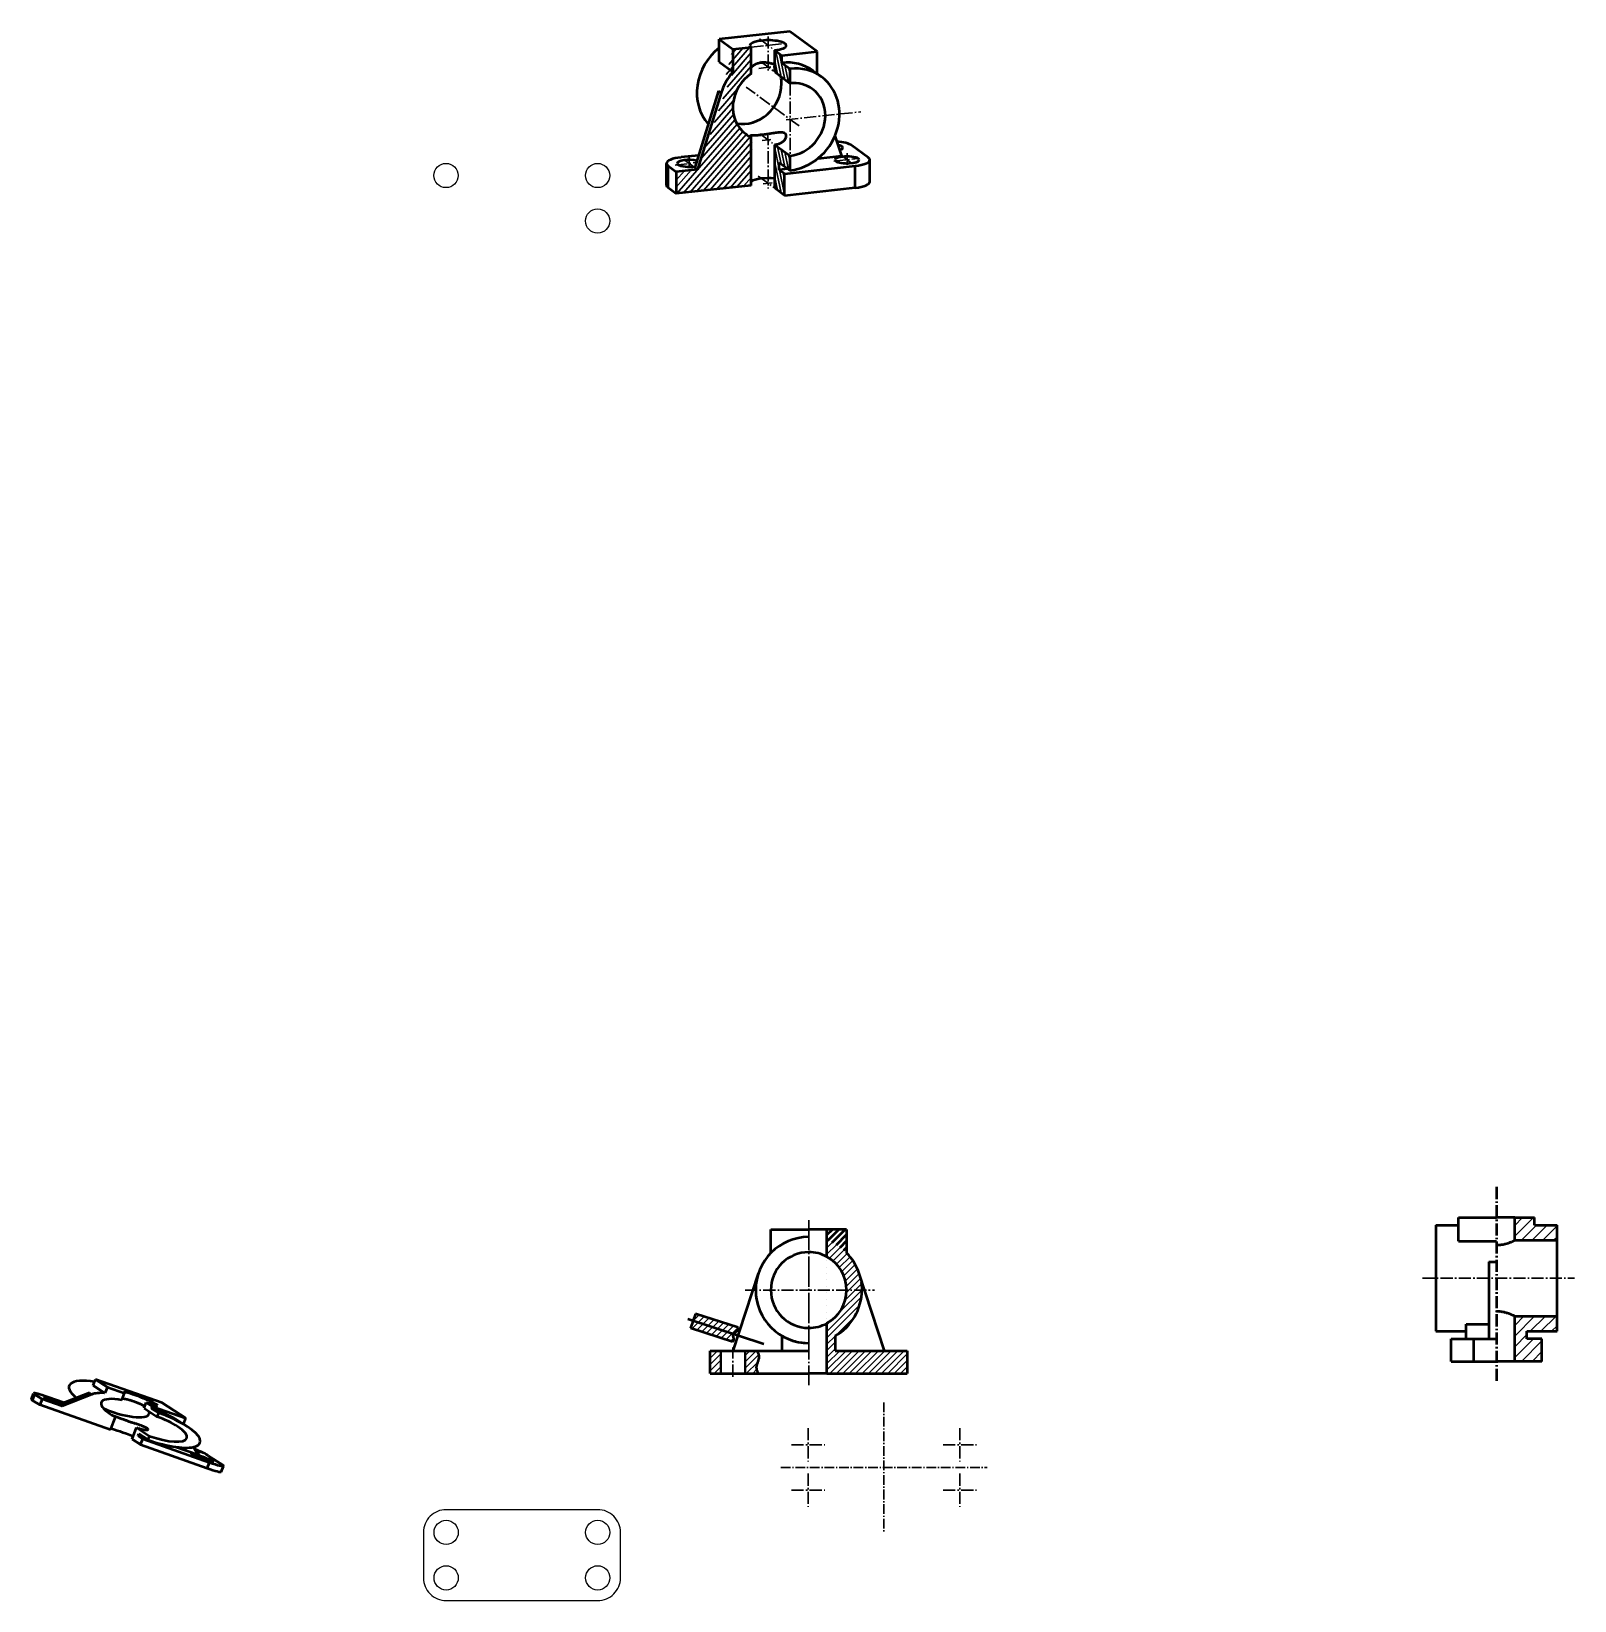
# Model space of a CAD drawing. Header units: millimetres. Extents: x -259 to 1465, y 0 to 1045.
# Drawn here: x -259 to 759, y 10 to 1045 of the extents above; entities that cross this region are included whole.
import ezdxf

# ---------------------------------------------------------------- set-up
doc = ezdxf.new("R2010")
doc.units = ezdxf.units.MM
for name, pattern in [('ГОСТ 2.303 4', [7, 5, -2, 0]), ('ГОСТ 2.303 5', [24, 20, -1.5, 1, -1.5]), ('ГОСТ 2.303 6', [12, 8, -1.5, 1, -1.5])]:
    doc.linetypes.add(name, pattern=pattern)
doc.layers.add('ВИДЫ', color=7, linetype='Continuous', lineweight=60)
doc.layers.add('основные', color=7, linetype='Continuous', lineweight=50)
doc.layers.add('Модель', color=7, linetype='Continuous')
pattern_1 = [(45, (-246.8428, -206.6137), (-2.12132, 2.12132), [])]

# ---------------------------------------------------------------- blocks, each defined once
blk = doc.blocks.new('сверху')
at = {"layer": 'основные', "color": 7, "linetype": 'ГОСТ 2.303 6', "lineweight": 30, "ltscale": 0.8}
for p, q in [((50, 73), (50, -13)), ((-18, 30), (118, 30))]:
    blk.add_line(p, q, dxfattribs=at)
at = {"layer": 'основные', "color": 7, "linetype": 'ГОСТ 2.303 6', "lineweight": 30}
for p, q in [((0, 56), (0, 34)), ((100, 56), (100, 34)), ((-11, 45), (11, 45)), ((89, 45), (111, 45)), ((0, 26), (0, 4)), ((100, 26), (100, 4)), ((-11, 15), (11, 15)), ((89, 15), (111, 15))]:
    blk.add_line(p, q, dxfattribs=at)
blk = doc.blocks.new('диметрия')
at = {"layer": 'основные', "linetype": 'Continuous', "lineweight": 30}
h = blk.add_hatch(dxfattribs=at)
h.set_pattern_fill('', scale=3, angle=49, pattern_type=0)
h.set_pattern_definition([(49, (-1395.2822, -63.4178), (-2.264129, 1.968177), [])])
edge = h.paths.add_edge_path()
edge.add_line((-41.8, 67.7), (-57.5, 17.2))
edge.add_ellipse((-10.9, 60.7), major_axis=(-20.7, -28.2), ratio=0.893552, start_angle=265.017, end_angle=291.2267)
edge.add_line((-34.2, 96.5), (-34.2, 81.6))
edge.add_line((-34.2, 96.5), (-22, 97.8))
edge.add_line((-22, 80.5), (-22, 97.8))
edge.add_ellipse((-10.9, 60.7), major_axis=(-14.8, -20.1), ratio=0.893552, start_angle=248.1177, end_angle=370.7469)
edge.add_line((-22, 6.7), (-22, 38.4))
edge.add_line((-22, 6.7), (-71.5, 1.3))
edge.add_line((-71.5, 15.6), (-71.5, 1.3))
edge.add_line((-57.5, 17.2), (-71.5, 15.6))
h = blk.add_hatch(dxfattribs=at)
h.set_pattern_fill('', scale=2, angle=102, pattern_type=0)
h.set_pattern_definition([(102, (-1395.2822, -63.4178), (-1.9562952, -0.4158234), [])])
edge = h.paths.add_edge_path()
edge.add_line((0, 0), (0, 14.4))
edge.add_line((0, 0), (-6.5, 4.8))
edge.add_line((-6.5, 4.8), (-6.5, 33.5))
edge.add_line((-6.5, 33.5), (3.6, 26.1))
edge.add_line((3.6, 16.5), (3.6, 26.1))
edge.add_line((-3.6, 21.8), (3.6, 16.5))
edge.add_line((-3.6, 17), (-3.6, 21.8))
edge.add_line((0, 14.4), (-3.6, 17))
edge = h.paths.add_edge_path()
edge.add_line((-1.8, 87.6), (-1.8, 92.4))
edge.add_line((-1.8, 87.6), (3.6, 83.6))
edge.add_line((3.6, 74), (3.6, 83.6))
edge.add_line((-6.5, 81.5), (3.6, 74))
edge.add_line((-6.5, 81.5), (-6.5, 95.8))
edge.add_line((-6.5, 95.8), (-1.8, 92.4))
at = {"layer": 'Defpoints', "color": 7, "linetype": 'ГОСТ 2.303 6', "lineweight": 30}
for p, q in [((-62.9, 26.7), (-62.9, 18.9)), ((41.2, 28), (41.2, 20.2))]:
    blk.add_line(p, q, dxfattribs=at)
at = {"layer": 'ВИДЫ', "linetype": 'Continuous', "lineweight": 50}
for p, q in [((3.4, 108.3), (-43.2, 103.1)), ((21.5, 95), (3.4, 108.3)), ((-43.2, 88.2), (-43.2, 103.1)), ((-43.2, 103.1), (-34.2, 96.5)), ((-34.2, 96.5), (-22, 97.8)), ((-34.2, 96.5), (-34.2, 81.6)), ((-22, 80.5), (-22, 97.8)), ((-6.5, 95.8), (-1.8, 92.4)), ((-6.5, 81.5), (-6.5, 95.8)), ((-1.8, 92.4), (21.5, 95)), ((21.5, 80.4), (21.5, 95)), ((-43.2, 88.2), (-34.2, 81.6)), ((-1.8, 87.6), (-1.8, 92.4)), ((-1.8, 87.6), (3.6, 83.6)), ((3.6, 74), (3.6, 83.6)), ((-6.5, 81.5), (3.6, 74)), ((18.9, 82.2), (24.3, 78.3)), ((-43.7, 69.1), (-59.3, 18.5)), ((-41.8, 67.7), (-57.5, 17.2)), ((-43.7, 69.1), (-41.8, 67.7)), ((-22, 6.7), (-22, 38.4)), ((-6.5, 4.8), (-6.5, 33.5)), ((-6.5, 33.5), (3.6, 26.1)), ((33.2, 39.3), (37.6, 26.2)), ((55.2, 25.1), (44.3, 33)), ((-77.9, 6.8), (-77.9, 21.2)), ((-56.8, 26.4), (-68.3, 25.2)), ((-3.6, 21.8), (3.6, 16.5)), ((-3.6, 17), (-3.6, 21.8)), ((3.6, 16.5), (3.6, 26.1)), ((22.1, 24.5), (37.6, 26.2)), ((56.2, 9.1), (56.2, 23.5)), ((-76.9, 19.6), (-71.5, 15.6)), ((-76.9, 5.3), (-76.9, 19.6)), ((-57.5, 17.2), (-71.5, 15.6)), ((-71.5, 15.6), (-71.5, 1.3)), ((-59.3, 18.5), (-57.5, 17.2)), ((2.1, 17.7), (-3.6, 17)), ((0, 14.4), (-3.6, 17)), ((0, 14.4), (46.6, 19.5)), ((0, 0), (0, 14.4)), ((46.6, 5.2), (46.6, 19.5)), ((-76.9, 5.3), (-71.5, 1.3)), ((-22, 6.7), (-71.5, 1.3)), ((0, 0), (-6.5, 4.8)), ((0, 0), (46.6, 5.2))]:
    blk.add_line(p, q, dxfattribs=at)
at = {"layer": 'ВИДЫ', "linetype": 'ГОСТ 2.303 6', "lineweight": 30}
for p, q in [((-22, 97.8), (1.3, 100.4)), ((-16.6, 103.3), (-6.5, 95.9)), ((-17.1, 83.9), (-6.5, 85.1)), ((-16, 88.5), (-5.9, 81)), ((9.5, 45.9), (-25.3, 71.5)), ((1, 50), (50.2, 55.2)), ((-16.4, 40.7), (-6.3, 33.3)), ((-14.8, 36.4), (-9, 37)), ((-72.3, 20.1), (-58.3, 21.7)), ((-65.6, 23.2), (-59.9, 19)), ((32.4, 22.6), (48.6, 24.4)), ((38.3, 25.7), (44.1, 21.4)), ((-17.4, 12.8), (-7.3, 5.4)), ((-14.1, 7.7), (-8.2, 8.3))]:
    blk.add_line(p, q, dxfattribs=at)
at = {"layer": 'ВИДЫ', "linetype": 'Continuous', "lineweight": 50}
for centre, major_axis, ratio, start_param, end_param in [((-25.3, 71.3), (20.7, 28.2), 0.893552, 1.268156, 2.951527), ((-10.9, 99), (12, 0), 0.285164, 0, 3.141593), ((-10.9, 99), (12, 0), 0.285164, 3.141593, 3.511777), ((-10.9, 99), (12, 0), 0.285164, -1.200612, 0), ((-1.8, 54), (20.7, 28.2), 0.893552, 0, 0.688223), ((3.6, 50.1), (-20.7, -28.2), 0.893552, -3.141593, -2.45337), ((-10.9, 60.7), (-20.7, -28.2), 0.893552, -1.657767, -1.20032), ((-10.9, 60.7), (-14.8, -20.1), 0.893552, -1.952715, 0), ((-25.3, 71.3), (14.8, 20.1), 0.893552, -2.727942, -0.882573), ((-25.3, 71.3), (14.8, 20.1), 0.893552, -0.882573, -0.688223), ((3.6, 50.1), (-20.7, -28.2), 0.893552, 0.688223, 3.141593), ((3.6, 50.1), (14.8, 20.1), 0.893552, 0, 0.688223), ((3.6, 50.1), (14.8, 20.1), 0.893552, -0.882573, 0), ((3.6, 50.1), (-14.8, -20.1), 0.893552, 0.688223, 2.259019), ((-10.9, 60.7), (-14.8, -20.1), 0.893552, 0, 0.187568), ((30.3, 31.5), (15, 0), 0.285164, 0.370184, 1.293375), ((30.3, 31.5), (-8, 0), 0.285164, 3.141593, 4.057525), ((30.3, 31.5), (-8, 0), 0.285164, 2.41424, 3.141593), ((-62.9, 21.2), (-15, 0), 0.285164, -1.200612, 0), ((-62.9, 21.2), (-15, 0), 0.285164, 0, 0.370184), ((-62.9, 21.2), (-8, 0), 0.285164, -2.244347, 0), ((-62.9, 21.2), (-8, 0), 0.285164, 0, 0.370184), ((41.2, 23.5), (-8, 0), 0.285164, 3.141593, 6.283185), ((41.2, 23.5), (-8, 0), 0.285164, 0, 0.370184), ((41.2, 23.5), (-8, 0), 0.285164, 0.370184, 3.141593), ((41.2, 23.5), (15, 0), 0.285164, -1.200612, 0), ((41.2, 23.5), (15, 0), 0.285164, 0, 0.370184), ((-62.9, 21.2), (-8, 0), 0.285164, 0.370184, 2.068595), ((-10.9, 8), (12, 0), 0.285164, 1.200612, 2.771408), ((-62.9, 6.8), (-15, 0), 0.285164, 0, 0.370184), ((41.2, 9.1), (15, 0), 0.285164, -1.200612, 0)]:
    blk.add_ellipse(centre, major_axis=major_axis, ratio=ratio, start_param=start_param, end_param=end_param, dxfattribs=at)
for points, knots in [([(-22, 84.3), (-21.9, 84.5), (-21.7, 84.8), (-21.4, 85.2), (-21, 85.5), (-20.6, 85.8), (-20.1, 86.2), (-19.7, 86.4), (-19.3, 86.7), (-18.8, 86.9), (-18.4, 87.1), (-17.9, 87.3), (-17.3, 87.4), (-16.8, 87.6), (-16.3, 87.7), (-15.7, 87.8), (-15.2, 87.8), (-14.7, 87.9), (-14.2, 87.9), (-13.7, 87.9), (-13.3, 87.9), (-12.7, 87.9), (-11.9, 87.9), (-11, 87.7), (-10.1, 87.6), (-9.3, 87.4), (-8.5, 87.2), (-7.5, 86.9), (-6.9, 86.7), (-6.5, 86.6)], [0, 0, 0, 0, 1.656031, 2.51645, 3.734306, 5.054558, 6.222282, 7.161502, 8.127566, 9.122147, 10.11849, 11.111216, 12.098306, 13.072239, 14.038353, 14.966822, 15.874249, 16.713804, 17.538879, 18.314398, 19.062544, 19.776871, 21.187942, 22.596336, 24.257113, 25.193185, 26.767412, 28.140623, 30, 30, 30, 30]), ([(1.1, 39.3), (1.1, 39.4), (1.1, 39.8), (1, 40.1), (0.8, 40.4), (0.6, 40.7), (0.3, 40.9), (0.1, 41.1), (-0.2, 41.2), (-0.4, 41.3), (-0.8, 41.4), (-1.2, 41.5), (-1.7, 41.6), (-2.4, 41.6), (-3.2, 41.6), (-4.1, 41.5), (-5.1, 41.4), (-6.1, 41.3), (-7, 41.1), (-8, 41), (-9, 40.8), (-10, 40.6), (-11, 40.5), (-11.9, 40.4), (-12.9, 40.2), (-13.9, 40.1), (-14.8, 40), (-15.7, 39.9), (-16.3, 39.8), (-16.8, 39.8), (-17.2, 39.7), (-17.7, 39.7), (-18.2, 39.7), (-18.8, 39.6), (-19.4, 39.6), (-19.9, 39.6), (-20.4, 39.6), (-20.8, 39.6), (-21.2, 39.6), (-21.7, 39.5), (-22.3, 39.5), (-22.8, 39.4), (-22.9, 39.3), (-22.9, 39.3)], [0, 0, 0, 0, 1.392976, 2.5038, 3.345031, 4.20604, 5.132668, 6.003798, 6.482831, 7.135382, 7.824139, 8.793376, 9.779802, 10.927975, 12.151757, 13.747069, 14.87877, 16.347031, 17.37267, 18.612974, 19.748209, 21.182624, 22.150782, 23.133933, 24.356704, 25.502638, 26.777421, 27.760628, 28.686825, 29.230023, 29.770316, 30.307864, 31.053013, 32.034892, 32.913396, 34.14096, 34.694476, 35.474377, 36.456583, 37.417718, 39.146833, 42.182052, 44, 44, 44, 44]), ([(-22.9, 39.3), (-22.9, 39.2), (-22.8, 39.1), (-22.7, 39), (-22.5, 38.8), (-22.3, 38.6), (-22.1, 38.5), (-22, 38.4)], [0, 0, 0, 0, 1.923678, 3.576822, 5.466618, 7.134451, 8, 8, 8, 8]), ([(-6.5, 33.5), (-6.1, 33.6), (-5.5, 33.7), (-4.7, 33.9), (-4.1, 34), (-3.5, 34.2), (-3, 34.5), (-2.6, 34.6), (-2.2, 34.9), (-1.8, 35.1), (-1.3, 35.4), (-0.9, 35.8), (-0.4, 36.2), (0.2, 36.8), (0.7, 37.6), (1.1, 38.5), (1.1, 39), (1.1, 39.3)], [0, 0, 0, 0, 1.432567, 2.525238, 3.264172, 4.387824, 5.188801, 5.655545, 6.424368, 7.238579, 8.097771, 8.876032, 10.306602, 11.683883, 13.624851, 16.191998, 18, 18, 18, 18])]:
    blk.add_open_spline(points, degree=3, knots=knots, dxfattribs=at)
at = {"layer": 'основные', "color": 7, "linetype": 'ГОСТ 2.303 6', "lineweight": 30}
for p, q in [((-10.9, 105), (-10.9, 81)), ((3.6, 74), (3.6, 26.1)), ((-11, 41.2), (-10.9, 4.7))]:
    blk.add_line(p, q, dxfattribs=at)
blk = doc.blocks.new('спередди')
at = {"linetype": 'ГОСТ 2.303 5'}
h = blk.add_hatch(dxfattribs=at)
h.set_pattern_fill('', color=256, scale=3, angle=45, pattern_type=0)
h.set_pattern_definition(pattern_1)
edge = h.paths.add_edge_path()
edge.add_line((32.4, 48.3), (19.4, 48.3))
edge.add_line((32.4, 48.3), (32.4, 32.8))
edge.add_arc((7.4, 8.3), 35, 44.4153, 69.949)
edge.add_line((19.4, 41.2), (19.4, 48.3))
at = {"linetype": 'ГОСТ 2.303 5', "lineweight": 30}
h = blk.add_hatch(dxfattribs=at)
h.set_pattern_fill('', scale=3, angle=45, pattern_type=0)
h.set_pattern_definition(pattern_1)
edge = h.paths.add_edge_path()
edge.add_arc((7.4, 8.3), 35, 290.051, 429.949)
edge.add_line((19.4, -24.5), (19.4, -13.6))
edge.add_arc((7.4, 8.3), 25, 298.6854, 421.3146)
edge.add_line((19.4, 30.3), (19.4, 41.2))
at = {"linetype": 'Continuous', "lineweight": 30}
h = blk.add_hatch(dxfattribs=at)
h.set_pattern_fill('', scale=3, angle=45, pattern_type=0)
h.set_pattern_definition([(45, (-175.4338, -914.151), (-2.12132, 2.12132), [])])
edge = h.paths.add_edge_path()
edge.add_line((-67.3, -7.3), (-70.5, -16.8))
edge.add_line((-39.2, -16.5), (-67.3, -7.3))
edge.add_spline(control_points=[(-39.2, -16.5), (-39.2, -17.4), (-39.6, -19.2), (-43.6, -20.6), (-41.9, -24), (-42.5, -25.5), (-42.8, -25.9)], knot_values=[3.312444, 3.312444, 3.312444, 3.312444, 6.028662, 9.275446, 12.918825, 14.317671, 14.317671, 14.317671, 14.317671], weights=[1, 1, 1, 1, 1, 1, 1], degree=3, periodic=0)
edge.add_line((-42.8, -25.9), (-70.5, -16.8))
at = {"linetype": 'ГОСТ 2.303 5', "lineweight": 30}
h = blk.add_hatch(dxfattribs=at)
h.set_pattern_fill('', scale=3, angle=45, pattern_type=0)
h.set_pattern_definition(pattern_1)
edge = h.paths.add_edge_path()
edge.add_arc((7.4, 8.3), 35, 290.051, 300)
edge.add_line((24.9, -22), (24.9, -31.7))
edge.add_line((19.4, -31.7), (24.9, -31.7))
edge.add_line((19.4, -31.7), (19.4, -24.5))
edge = h.paths.add_edge_path()
edge.add_line((19.4, -46.7), (49.4, -46.7))
edge.add_line((19.4, -46.7), (19.4, -31.7))
edge.add_line((19.4, -31.7), (24.9, -31.7))
edge.add_line((24.9, -31.7), (49.4, -31.7))
edge.add_line((49.4, -46.7), (49.4, -31.7))
edge = h.paths.add_edge_path()
edge.add_line((49.4, -46.7), (49.4, -31.7))
edge.add_line((49.4, -31.7), (57.4, -31.7))
edge.add_line((57.4, -46.7), (57.4, -31.7))
edge.add_line((49.4, -46.7), (57.4, -46.7))
edge = h.paths.add_edge_path()
edge.add_line((57.4, -46.7), (65.4, -46.7))
edge.add_line((57.4, -46.7), (57.4, -31.7))
edge.add_line((57.4, -31.7), (65.4, -31.7))
edge.add_line((65.4, -46.7), (65.4, -31.7))
edge = h.paths.add_edge_path()
edge.add_line((65.4, -46.7), (65.4, -31.7))
edge.add_line((65.4, -31.7), (72.4, -31.7))
edge.add_line((72.4, -31.7), (72.4, -46.7))
edge.add_line((65.4, -46.7), (72.4, -46.7))
h = blk.add_hatch(dxfattribs=at)
h.set_pattern_fill('', scale=3, angle=45, pattern_type=0)
h.set_pattern_definition(pattern_1)
edge = h.paths.add_edge_path()
edge.add_line((-34.6, -46.7), (-34.6, -31.7))
edge.add_line((-34.6, -31.7), (-26.8, -31.7))
edge.add_spline(control_points=[(-26.8, -31.7), (-26.1, -33), (-24.5, -36.5), (-28, -41.8), (-26.7, -45.4), (-26.1, -46.7)], knot_values=[1.954826, 1.954826, 1.954826, 1.954826, 6.195653, 13.556884, 17.729023, 17.729023, 17.729023, 17.729023], weights=[1, 1, 1, 1, 1, 1], degree=3, periodic=0)
edge.add_line((-34.6, -46.7), (-26.1, -46.7))
at = {"layer": 'Defpoints', "linetype": 'ГОСТ 2.303 4', "lineweight": 30}
h = blk.add_hatch(dxfattribs=at)
h.set_pattern_fill('', scale=3, angle=45, pattern_type=0)
h.set_pattern_definition(pattern_1)
h.paths.add_polyline_path([(-50.6, -31.7), (-50.6, -46.7), (-57.6, -46.7), (-57.6, -31.7)])
at = {"color": 7, "linetype": 'ГОСТ 2.303 5', "lineweight": 30}
blk.add_line((7.4, 54.5), (7.4, -54.5), dxfattribs=at)
at = {"color": 7, "linetype": 'Continuous'}
blk.add_line((-22.3, -27.3), (-72.4, -10.9), dxfattribs=at)
blk.add_open_spline([(-39.2, -16.5), (-39.2, -17.4), (-39.6, -19.2), (-43.6, -20.6), (-41.9, -24), (-42.5, -25.5), (-42.8, -25.9)], degree=3, knots=[3.312444, 3.312444, 3.312444, 3.312444, 6.028662, 9.275446, 12.918825, 14.317671, 14.317671, 14.317671, 14.317671], dxfattribs=at)
at = {"color": 7, "linetype": 'ГОСТ 2.303 5'}
blk.add_spline([(-26.8, -31.7), (-25.5, -35.6), (-27.2, -42.8), (-26, -46.7)], degree=3, dxfattribs=at)
at = {"layer": 'ВИДЫ', "linetype": 'Continuous', "lineweight": 50, "ltscale": 100}
for p, q in [((-17.6, 32.8), (-17.6, 48.3)), ((-17.6, 48.3), (7.4, 48.3)), ((-25.9, 19.3), (-42.6, -31.7)), ((57.4, -31.7), (40.6, 19.3)), ((-67.3, -7.3), (-70.5, -16.8)), ((-39.2, -16.5), (-67.3, -7.3)), ((-42.8, -25.9), (-70.5, -16.8)), ((-10.1, -31.7), (-10.1, -22)), ((-10.1, -31.7), (-10.1, -22)), ((-57.6, -31.7), (-42.6, -31.7)), ((-57.6, -46.7), (-57.6, -31.7)), ((-42.6, -31.7), (7.4, -31.7)), ((-57.6, -46.7), (-42.6, -46.7)), ((-42.6, -46.7), (7.4, -46.7))]:
    blk.add_line(p, q, dxfattribs=at)
at = {"layer": 'ВИДЫ', "linetype": 'Continuous', "lineweight": 50}
for p, q in [((19.4, 48.3), (7.4, 48.3)), ((32.4, 48.3), (19.4, 48.3)), ((19.4, 30.3), (19.4, 48.3)), ((32.4, 48.3), (32.4, 32.8)), ((19.4, -46.7), (19.4, -13.6)), ((24.9, -22), (24.9, -31.7)), ((24.9, -31.7), (57.4, -31.7)), ((57.4, -31.7), (72.4, -31.7)), ((72.4, -31.7), (72.4, -46.7)), ((19.4, -46.7), (7.4, -46.7)), ((19.4, -46.7), (72.4, -46.7))]:
    blk.add_line(p, q, dxfattribs=at)
at = {"layer": 'ВИДЫ', "linetype": 'ГОСТ 2.303 6', "lineweight": 30}
blk.add_line((-42.6, -48.9), (-42.6, -29.6), dxfattribs=at)
at = {"layer": 'ВИДЫ', "linetype": 'Continuous', "lineweight": 40}
for p, q in [((-50.6, -46.7), (-50.6, -31.7)), ((-34.6, -46.7), (-34.6, -31.7))]:
    blk.add_line(p, q, dxfattribs=at)
at = {"layer": 'ВИДЫ', "linetype": 'ГОСТ 2.303 4', "lineweight": 40}
blk.add_line((-34.6, -46.7), (-34.6, -31.7), dxfattribs=at)
at = {"layer": 'ВИДЫ', "linetype": 'Continuous', "lineweight": 50, "ltscale": 100}
for radius in [35, 25]:
    blk.add_arc((7.4, 8.3), radius, 90, 270, dxfattribs=at)
at = {"layer": 'ВИДЫ', "linetype": 'Continuous', "lineweight": 50}
for radius, start, end in [(25, 61.3146, 90), (35, 18.2056, 44.4153), (25, 0, 61.3146), (25, 298.6854, 0), (35, 300, 0), (25, 270, 298.6854)]:
    blk.add_arc((7.4, 8.3), radius, start, end, dxfattribs=at)
at = {"layer": 'ВИДЫ', "linetype": 'ГОСТ 2.303 4', "lineweight": 40, "ltscale": 100}
for start, end in [(161.7944, 240), (240, 270)]:
    blk.add_arc((7.4, 8.3), 35, start, end, dxfattribs=at)
at = {"layer": 'ВИДЫ', "linetype": 'ГОСТ 2.303 4', "lineweight": 40}
blk.add_arc((7.4, 8.3), 35, 0, 18.2056, dxfattribs=at)
at = {"layer": 'основные', "color": 7, "linetype": 'ГОСТ 2.303 6', "lineweight": 30}
blk.add_line((-34.6, 8.3), (50.8, 8.3), dxfattribs=at)
blk = doc.blocks.new('слева')
at = {"layer": 'ВИДЫ', "linetype": 'Continuous', "lineweight": 20, "ltscale": 100}
h = blk.add_hatch(dxfattribs=at)
h.set_pattern_fill('', color=256, scale=5, angle=45, style=0, pattern_type=0)
h.set_pattern_definition([(45, (10.6877, 29.08), (-3.5355, 3.5355), [])])
h.paths.add_polyline_path([(38.7, 39.1), (23.7, 39.1), (23.7, 44.1), (10.7, 44.1), (10.7, 29.1), (38.7, 29.1)], flags=0)
h = blk.add_hatch(dxfattribs=at)
h.set_pattern_fill('', color=256, scale=5, angle=45, style=0, pattern_type=0)
h.set_pattern_definition([(45, (10.6877, -50.92), (-3.53553, 3.53553), [])])
h.paths.add_polyline_path([(18.7, -35.9), (28.7, -35.9), (28.7, -50.9), (10.7, -50.9), (10.7, -20.9), (38.7, -20.9), (38.7, -30.9), (18.7, -30.9)], flags=0)
at = {"color": 7, "linetype": 'ГОСТ 2.303 6'}
blk.add_line((-1.3, 64.3), (-1.3, -64.3), dxfattribs=at)
at = {"layer": 'ВИДЫ', "linetype": 'Continuous', "lineweight": 50}
for p, q in [((-26.3, 28.6), (-26.3, 44.1)), ((-26.3, 44.1), (-1.3, 44.1)), ((10.7, 44.1), (-1.3, 44.1)), ((10.7, 44.1), (23.7, 44.1)), ((10.7, 29.1), (10.7, 44.1)), ((23.7, 39.1), (23.7, 44.1)), ((-41.3, 39.1), (-26.3, 39.1)), ((-41.3, 39.1), (-41.3, -30.9)), ((23.7, 39.1), (38.7, 39.1)), ((38.7, 29.1), (38.7, 39.1)), ((-26.3, 28.6), (-1.3, 28.6)), ((10.7, 29.1), (38.7, 29.1)), ((38.7, -20.9), (38.7, 29.1)), ((-6.3, 15), (-1.3, 15)), ((-6.3, 15), (-6.3, -35.9)), ((-41.3, -30.9), (-21.3, -30.9)), ((-21.3, -26.2), (-6.3, -26.2)), ((-21.3, -35.9), (-21.3, -26.2)), ((10.7, -50.9), (10.7, -20.9)), ((10.7, -20.9), (38.7, -20.9)), ((18.7, -35.9), (18.7, -30.9)), ((18.7, -30.9), (38.7, -30.9)), ((-31.3, -50.9), (-31.3, -35.9)), ((-31.3, -35.9), (-16.3, -35.9)), ((-16.3, -50.9), (-16.3, -35.9)), ((-16.3, -35.9), (-1.3, -35.9)), ((28.7, -35.9), (18.7, -35.9)), ((28.7, -50.9), (28.7, -35.9)), ((-31.3, -50.9), (-16.3, -50.9)), ((-16.3, -50.9), (-1.3, -50.9)), ((10.7, -50.9), (-1.3, -50.9)), ((28.7, -50.9), (10.7, -50.9))]:
    blk.add_line(p, q, dxfattribs=at)
at = {"layer": 'ВИДЫ', "linetype": 'Continuous', "lineweight": 50, "ltscale": 100}
blk.add_line((38.7, -30.9), (38.7, -20.9), dxfattribs=at)
at = {"layer": 'ВИДЫ', "linetype": 'Continuous', "lineweight": 50}
for points, knots in [([(-1.3, 26), (-1.3, 26), (-1, 26), (-0.4, 26), (0.2, 26.1), (0.9, 26.1), (1.5, 26.2), (2.1, 26.3), (2.8, 26.4), (3.5, 26.5), (4.2, 26.7), (5.1, 26.9), (6, 27.2), (7, 27.5), (7.7, 27.8), (8.3, 28), (8.8, 28.2), (9.3, 28.4), (9.6, 28.6), (9.9, 28.7), (10.2, 28.9), (10.5, 29), (10.6, 29), (10.7, 29.1), (10.7, 29.1), (10.7, 29.1)], [22.500312, 22.500312, 22.500312, 22.500312, 22.67424, 23.601295, 24.285163, 24.934195, 26.03156, 26.526433, 27.213787, 28.551007, 29.366903, 29.846651, 32.430371, 33.42237, 34.674748, 35.671535, 37.140635, 38.036564, 38.899422, 39.995099, 41.029898, 42.28499, 43.39429, 44.470792, 45, 45, 45, 45]), ([(10.7, -20.9), (10.7, -20.9), (10.7, -20.9), (10.5, -20.8), (10.3, -20.8), (10.1, -20.6), (9.8, -20.5), (9.5, -20.4), (9.1, -20.2), (8.6, -20), (8, -19.8), (7.2, -19.4), (6.2, -19.1), (5.1, -18.8), (4.2, -18.5), (3.2, -18.3), (2.3, -18.1), (1.4, -18), (0.5, -17.9), (-0.4, -17.9), (-1, -17.9), (-1.3, -17.9)], [0, 0, 0, 0, 1.342402, 2.366299, 3.407731, 4.4659, 5.299585, 6.020025, 7.066617, 8.358572, 9.410279, 10.695445, 12.692065, 14.090477, 15.535633, 16.633491, 17.816713, 18.882415, 19.940272, 20.813449, 21.999734, 21.999734, 21.999734, 21.999734])]:
    blk.add_open_spline(points, degree=3, knots=knots, dxfattribs=at)
at = {"layer": 'основные', "color": 7, "linetype": 'ГОСТ 2.303 6', "lineweight": 30}
blk.add_line((-50.2, 4.1), (50.2, 4.1), dxfattribs=at)

msp = doc.modelspace()

# ---------------------------------------------------------------- linework, layer by layer
at = {"layer": 'ВИДЫ', "linetype": 'Continuous', "lineweight": 50, "extrusion": (-0.346765, -0.893552, 0.285164)}
for p, q in [((-217.8, 152, 211.4), (-216.3, 155.9, 225.6)), ((-172.3, 140.4, 230.5), (-216.3, 155.9, 225.6)), ((-216.3, 155.9, 225.6), (-208.5, 150.9, 219.2)), ((-258.5, 142.9, 133.3), (-257.1, 146.7, 147.1)), ((-257.8, 142.1, 131.8), (-256.3, 145.9, 145.6)), ((-256.3, 145.9, 145.6), (-251.6, 142.9, 141.8)), ((-220.2, 147, 193), (-240, 139.3, 144.5)), ((-218.7, 146, 191.7), (-238.4, 138.3, 143.3)), ((-220.2, 147, 193), (-218.7, 146, 191.7)), ((-217.8, 152, 211.4), (-210.1, 146.9, 205)), ((-208.5, 150.9, 219.2), (-210.1, 146.9, 205)), ((-208.5, 150.9, 219.2), (-197.1, 146.9, 220.5)), ((-198.9, 142.3, 203.9), (-197.1, 146.9, 220.5)), ((-257.8, 142.1, 131.8), (-253.1, 139.1, 128)), ((-251.6, 142.9, 141.8), (-253.1, 139.1, 128)), ((-206.5, 122.7, 133.2), (-253.1, 139.1, 128)), ((-238.4, 138.3, 143.3), (-251.6, 142.9, 141.8)), ((-236.9, 140.5, 152.1), (-247.7, 144.3, 150.9)), ((-240, 139.3, 144.5), (-238.4, 138.3, 143.3)), ((-184.3, 136.9, 204.9), (-182.8, 140.7, 218.6)), ((-184.3, 136.9, 204.9), (-175.6, 131.3, 197.7)), ((-182.8, 140.7, 218.6), (-178.8, 138.1, 215.3)), ((-179.3, 136.8, 210.7), (-178.8, 138.1, 215.3)), ((-179.3, 136.8, 210.7), (-174.6, 133.8, 206.9)), ((-178.8, 138.1, 215.3), (-156.8, 130.4, 217.8)), ((-156.8, 130.4, 217.8), (-172.3, 140.4, 230.5)), ((-206.5, 122.7, 133.2), (-203.2, 131.1, 163.6)), ((-175.6, 131.3, 197.7), (-174.6, 133.8, 206.9)), ((-160.5, 127.9, 205.6), (-155.9, 124.9, 201.8)), ((-158.3, 126.5, 203.8), (-156.8, 130.4, 217.8)), ((-192.2, 116.5, 131.4), (-189.2, 124.2, 158.9)), ((-186.6, 112.9, 126.8), (-192.2, 116.5, 131.4)), ((-189.2, 124.2, 158.9), (-180.6, 118.5, 151.8)), ((-188.2, 118.7, 143.1), (-187.8, 120, 147.7)), ((-185.1, 116.7, 140.6), (-188.2, 118.7, 143.1)), ((-182.9, 116.8, 143.7), (-188.2, 118.7, 143.1)), ((-187.8, 120, 147.7), (-181.6, 116, 142.6)), ((-186.6, 112.9, 126.8), (-185.1, 116.7, 140.6)), ((-185.1, 116.7, 140.6), (-141.2, 101.2, 145.5)), ((-181.6, 116, 142.6), (-180.6, 118.5, 151.8)), ((-186.6, 112.9, 126.8), (-142.6, 97.4, 131.7)), ((-163.5, 111.4, 150.2), (-148.9, 106.3, 151.9)), ((-151.6, 111.3, 164.4), (-148.9, 106.3, 151.9)), ((-132.6, 99.6, 150.8), (-141.9, 105.6, 158.5)), ((-142.6, 97.4, 131.7), (-141.2, 101.2, 145.5)), ((-133.3, 95, 135.6), (-131.8, 98.8, 149.3))]:
    msp.add_line(p, q, dxfattribs=at)
for centre, major_axis, ratio, start_param, end_param in [((-202.9, 141, 195.2), (22.2, 0, 27), 0.893552, 1.268156, 2.951527), ((-243.1, 141.3, 147.1), (-14, 5.4), 0.285164, -1.200612, 0), ((-243.1, 141.3, 147.1), (-14, 5.4), 0.285164, 0, 0.370184), ((-190.5, 133, 185), (-22.2, 0, -27), 0.893552, -1.657767, -1.20032), ((-186.5, 143.1, 221.7), (11.2, -4.3), 0.285164, 3.141593, 3.511777), ((-186.5, 143.1, 221.7), (11.2, -4.3), 0.285164, 0, 3.141593), ((-244.6, 137.5, 133.3), (-14, 5.4), 0.285164, 0, 0.370184), ((-243.1, 141.3, 147.1), (-7.46, 2.89), 0.285164, 0, 0.370184), ((-243.1, 141.3, 147.1), (-7.46, 2.89), 0.285164, -2.244347, 0), ((-243.1, 141.3, 147.1), (-7.46, 2.89), 0.285164, 0.370184, 2.068595), ((-190.5, 133, 185), (-15.9, 0, -19.3), 0.893552, -1.952715, 0), ((-202.9, 141, 195.2), (15.9, 0, 19.3), 0.893552, -2.727942, -0.882573), ((-186.5, 143.1, 221.7), (11.2, -4.3), 0.285164, -1.200612, 0), ((-202.9, 141, 195.2), (15.9, 0, 19.3), 0.893552, -0.882573, -0.688223), ((-182.7, 127.9, 178.6), (22.2, 0, 27), 0.893552, 0, 0.688223), ((-190.5, 133, 185), (-15.9, 0, -19.3), 0.893552, 0, 0.187568), ((-178.1, 124.9, 174.8), (-22.2, 0, -27), 0.893552, 0.688223, 3.141593), ((-178.1, 124.9, 174.8), (15.9, 0, 19.3), 0.893552, 0, 0.688223), ((-178.1, 124.9, 174.8), (-22.2, 0, -27), 0.893552, -3.141593, -2.45337), ((-178.1, 124.9, 174.8), (15.9, 0, 19.3), 0.893552, -0.882573, 0), ((-195.9, 118.9, 134.4), (11.2, -4.3), 0.285164, 1.200612, 2.771408), ((-178.1, 124.9, 174.8), (-15.9, 0, -19.3), 0.893552, 0.688223, 2.259019), ((-145.8, 104.2, 149.3), (-7.46, 2.89), 0.285164, 3.141593, 6.283185), ((-145.8, 104.2, 149.3), (-7.46, 2.89), 0.285164, 0, 0.370184), ((-145.8, 104.2, 149.3), (-7.46, 2.89), 0.285164, 0.370184, 3.141593), ((-155.1, 110.3, 157), (14, -5.4), 0.285164, 0.370184, 1.293375), ((-155.1, 110.3, 157), (-7.46, 2.89), 0.285164, 3.141593, 4.057525), ((-155.1, 110.3, 157), (-7.46, 2.89), 0.285164, 2.41424, 3.141593), ((-147.3, 100.4, 135.6), (14, -5.4), 0.285164, -1.200612, 0), ((-145.8, 104.2, 149.3), (14, -5.4), 0.285164, -1.200612, 0), ((-145.8, 104.2, 149.3), (14, -5.4), 0.285164, 0, 0.370184)]:
    msp.add_ellipse(centre, major_axis=major_axis, ratio=ratio, start_param=start_param, end_param=end_param, dxfattribs=at)
at = {"layer": 'ВИДЫ', "linetype": 'Continuous', "lineweight": 50}
for points, knots in [([(-198.5, 143.3, 207.6), (-198.3, 143.3, 207.8), (-198.1, 143.3, 208), (-197.8, 143.3, 208.4), (-197.4, 143.2, 208.7), (-197, 143.2, 209.1), (-196.5, 143.1, 209.4), (-196.1, 143, 209.6), (-195.7, 142.9, 209.8), (-195.2, 142.8, 210.1), (-194.8, 142.7, 210.2), (-194.3, 142.5, 210.4), (-193.8, 142.4, 210.6), (-193.3, 142.3, 210.7), (-192.8, 142.1, 210.8), (-192.2, 141.9, 210.9), (-191.7, 141.7, 211), (-191.3, 141.6, 211), (-190.8, 141.4, 211.1), (-190.3, 141.2, 211.1), (-189.9, 141.1, 211.1), (-189.4, 140.8, 211), (-188.7, 140.6, 211), (-187.8, 140.2, 210.9), (-187, 139.8, 210.7), (-186.3, 139.5, 210.6), (-185.5, 139.1, 210.4), (-184.7, 138.7, 210.1), (-184.1, 138.4, 209.9), (-183.8, 138.3, 209.7)], [0, 0, 0, 0, 1.656031, 2.51645, 3.734306, 5.054558, 6.222282, 7.161502, 8.127566, 9.122147, 10.11849, 11.111216, 12.098306, 13.072239, 14.038353, 14.966822, 15.874249, 16.713804, 17.538879, 18.314398, 19.062544, 19.776871, 21.187942, 22.596336, 24.257113, 25.193185, 26.767412, 28.140623, 30, 30, 30, 30]), ([(-181.5, 122.9, 164.4), (-181.5, 123, 164.6), (-181.5, 123.1, 164.9), (-181.6, 123.2, 165.3), (-181.7, 123.3, 165.5), (-181.9, 123.5, 165.8), (-182.1, 123.6, 166), (-182.3, 123.8, 166.2), (-182.5, 123.9, 166.3), (-182.8, 124, 166.4), (-183.1, 124.2, 166.5), (-183.5, 124.3, 166.6), (-184, 124.6, 166.6), (-184.6, 124.8, 166.7), (-185.3, 125.1, 166.6), (-186.2, 125.4, 166.6), (-187.1, 125.8, 166.5), (-188, 126.1, 166.4), (-188.9, 126.4, 166.2), (-189.8, 126.7, 166.1), (-190.8, 127, 165.9), (-191.8, 127.3, 165.7), (-192.7, 127.6, 165.6), (-193.6, 127.9, 165.5), (-194.5, 128.2, 165.3), (-195.4, 128.6, 165.2), (-196.3, 128.9, 165.1), (-197.1, 129.2, 165), (-197.7, 129.4, 164.9), (-198.2, 129.6, 164.9), (-198.6, 129.7, 164.9), (-199, 129.8, 164.8), (-199.5, 130, 164.8), (-200.1, 130.2, 164.8), (-200.7, 130.4, 164.7), (-201.1, 130.6, 164.7), (-201.6, 130.8, 164.7), (-201.9, 130.9, 164.7), (-202.3, 131.1, 164.7), (-202.8, 131.2, 164.7), (-203.4, 131.5, 164.7), (-203.8, 131.6, 164.6), (-203.9, 131.6, 164.5), (-203.9, 131.6, 164.4)], [0, 0, 0, 0, 1.392976, 2.5038, 3.345031, 4.20604, 5.132668, 6.003798, 6.482831, 7.135382, 7.824139, 8.793376, 9.779802, 10.927975, 12.151757, 13.747069, 14.87877, 16.347031, 17.37267, 18.612974, 19.748209, 21.182624, 22.150782, 23.133933, 24.356704, 25.502638, 26.777421, 27.760628, 28.686825, 29.230023, 29.770316, 30.307864, 31.053013, 32.034892, 32.913396, 34.14096, 34.694476, 35.474377, 36.456583, 37.417718, 39.146833, 42.182052, 44, 44, 44, 44]), ([(-203.9, 131.6, 164.4), (-203.9, 131.6, 164.4), (-203.9, 131.6, 164.3), (-203.8, 131.5, 164.1), (-203.6, 131.3, 164), (-203.4, 131.2, 163.8), (-203.3, 131.1, 163.7), (-203.2, 131.1, 163.6)], [0, 0, 0, 0, 1.923678, 3.576822, 5.466618, 7.134451, 8, 8, 8, 8]), ([(-189.2, 124.2, 158.9), (-188.9, 124, 159), (-188.3, 123.8, 159.1), (-187.6, 123.6, 159.2), (-186.9, 123.4, 159.4), (-186.4, 123.3, 159.6), (-185.9, 123.1, 159.8), (-185.5, 123, 160), (-185.1, 122.9, 160.2), (-184.6, 122.9, 160.4), (-184.2, 122.8, 160.7), (-183.8, 122.7, 161.1), (-183.2, 122.6, 161.5), (-182.7, 122.6, 162.1), (-182.1, 122.6, 162.8), (-181.7, 122.7, 163.7), (-181.5, 122.9, 164.2), (-181.5, 122.9, 164.4)], [0, 0, 0, 0, 1.432567, 2.525238, 3.264172, 4.387824, 5.188801, 5.655545, 6.424368, 7.238579, 8.097771, 8.876032, 10.306602, 11.683883, 13.624851, 16.191998, 18, 18, 18, 18])]:
    msp.add_open_spline(points, degree=3, knots=knots, dxfattribs=at)
at = {"layer": 'Модель', "ltscale": 100}
msp.add_lwpolyline([(15, 10), (115, 10, 0.414214), (130, 25), (130, 55, 0.414214), (115, 70), (15, 70, 0.414214), (0, 55), (0, 25, 0.414214)], format="xyb", close=True, dxfattribs=at)
for centre in [(14.9, 950.2), (114.9, 950.2), (114.9, 920.2), (15, 55), (115, 55), (15, 25), (115, 25)]:
    msp.add_circle(centre, 8, dxfattribs=at)

# ---------------------------------------------------------------- block references
at = {"layer": 'основные', "color": 7, "linetype": 'ГОСТ 2.303 6', "lineweight": 30}
for name, p in [('диметрия', (238.3, 937)), ('слева', (709.2, 218.6)), ('сверху', (253.8, 67.8))]:
    msp.add_blockref(name, p, dxfattribs=at)
at = {"layer": 'основные', "color": 7, "linetype": 'Continuous', "lineweight": 30}
msp.add_blockref('спередди', (246.8, 206.6), dxfattribs=at)

doc.saveas('drawing.dxf')
